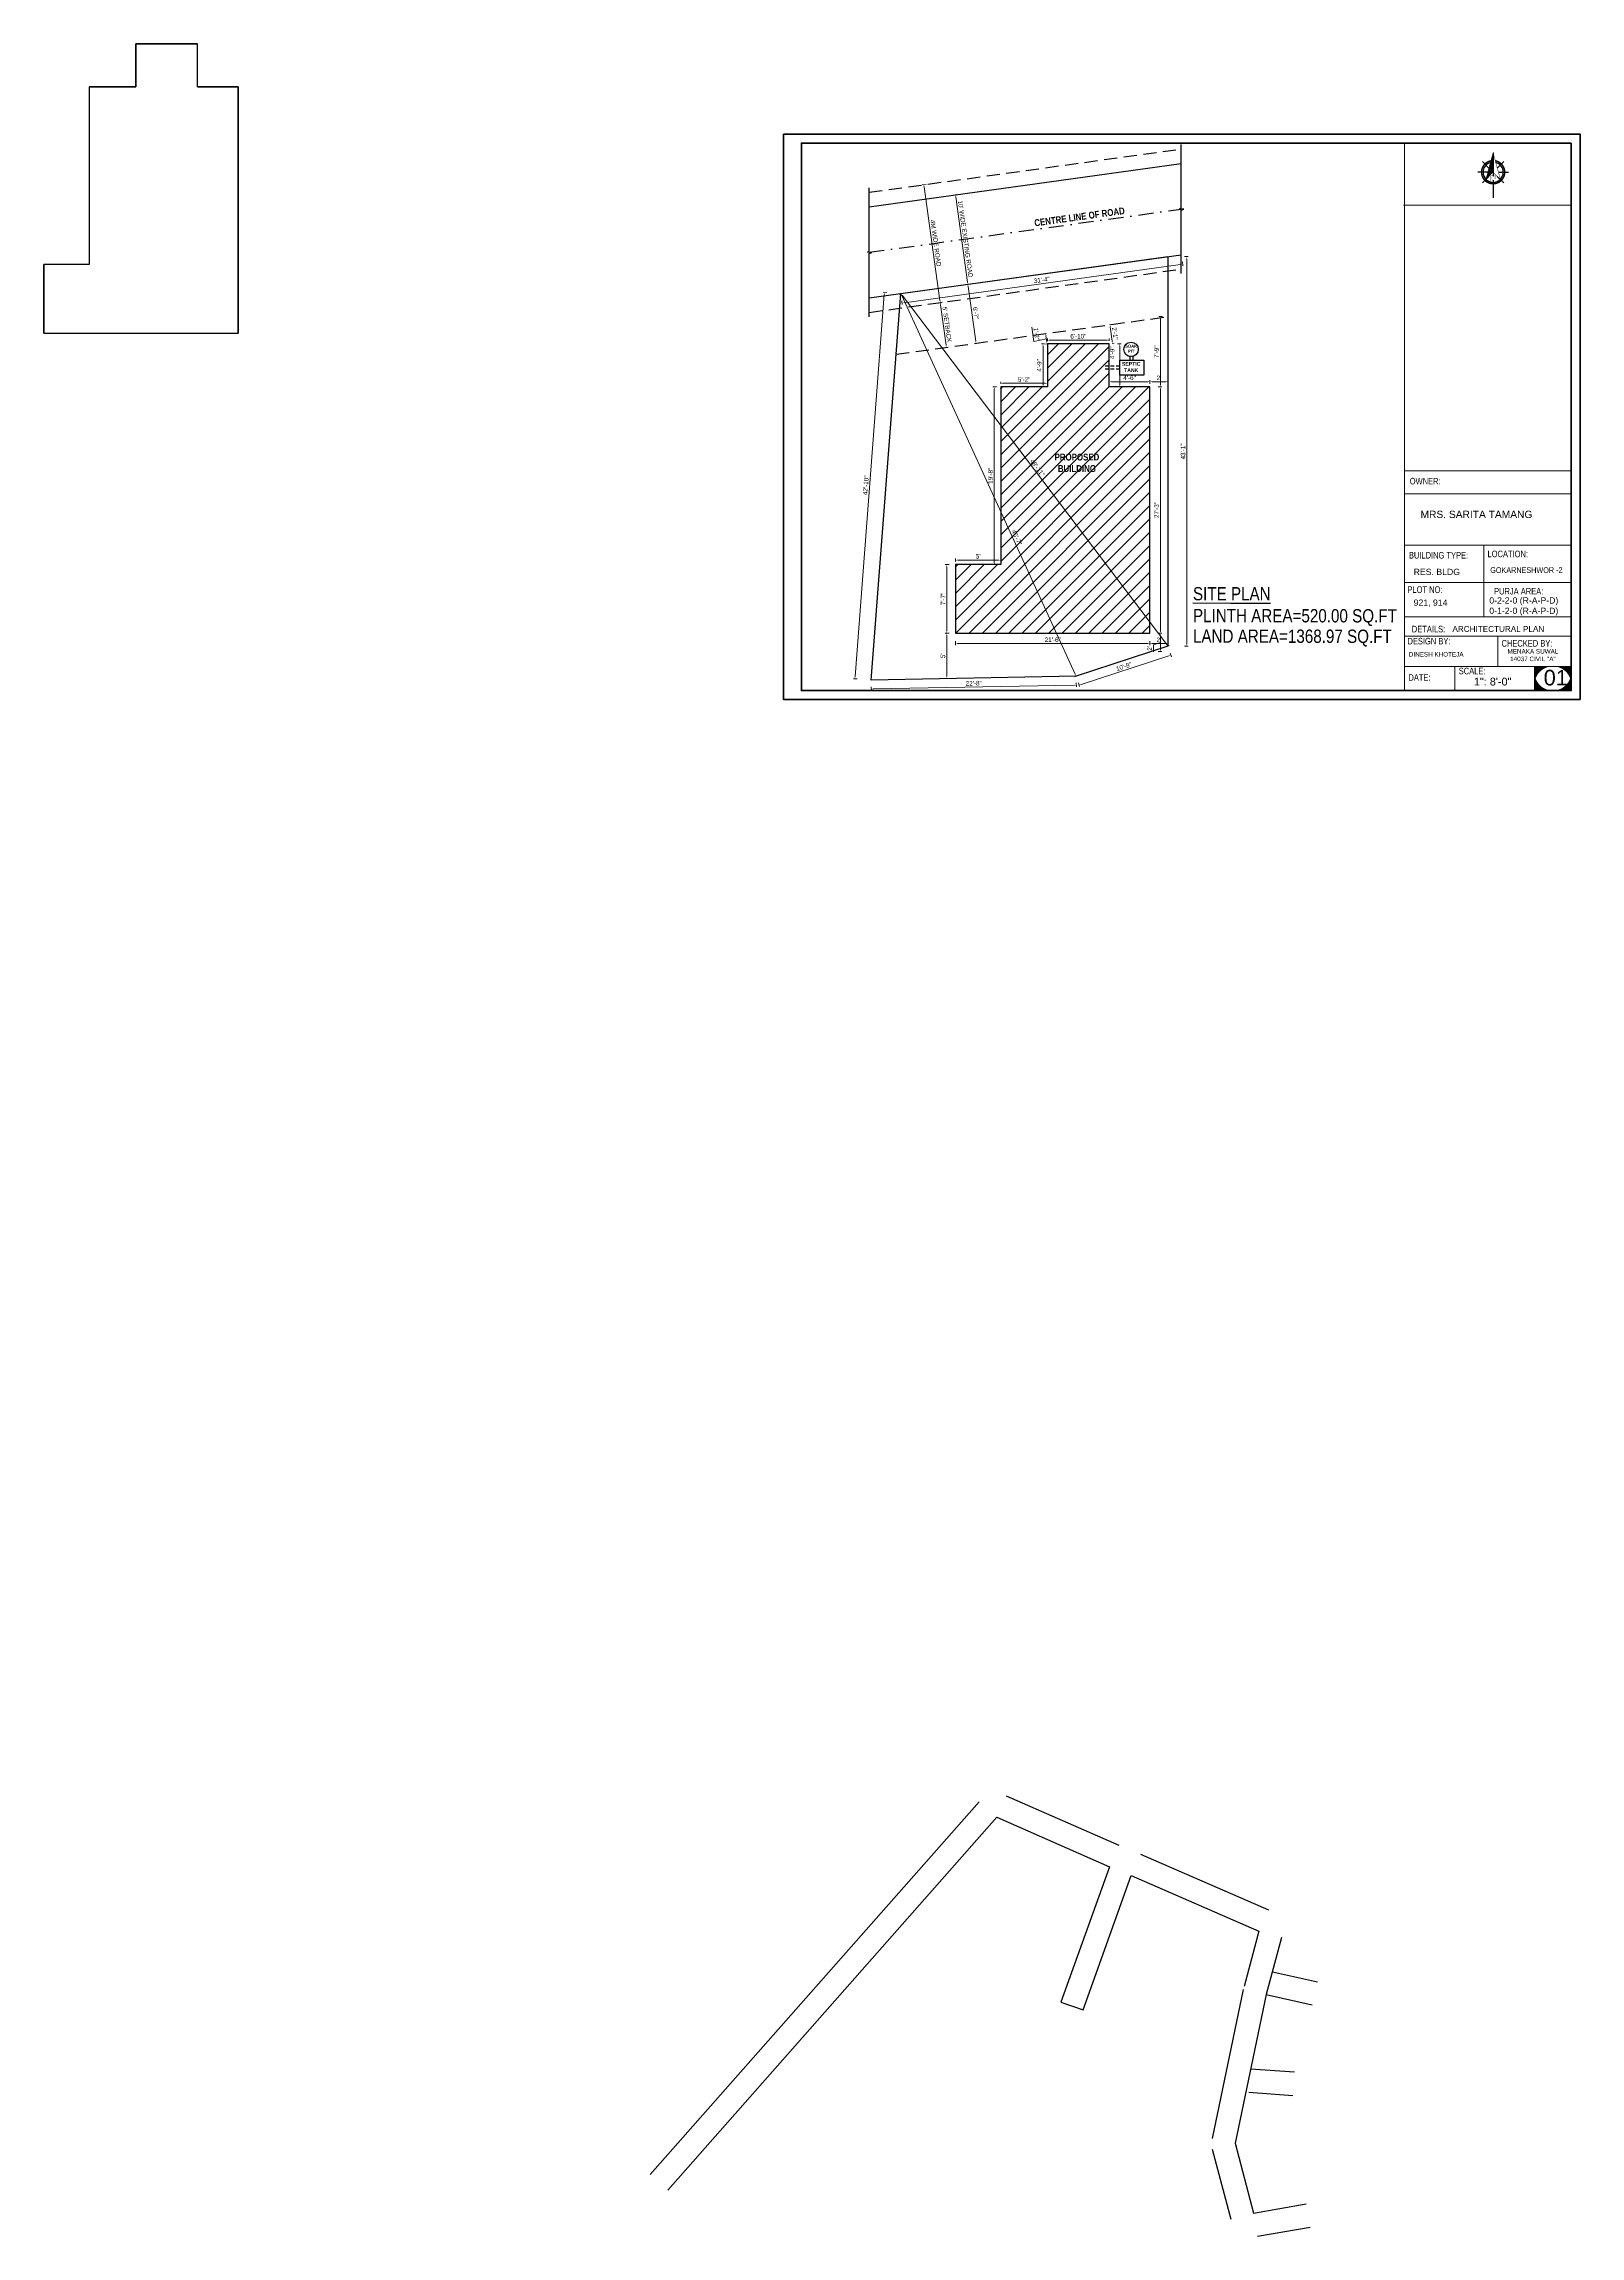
# Model space of a CAD drawing. Header units: inches. Extents: x 0 to 383786, y -45810 to 0.
# Drawn here: x 335916 to 337957, y -45810 to -42900 of the extents above; entities that cross this region are included whole.
import ezdxf

# ---------------------------------------------------------------- set-up
doc = ezdxf.new("R2010")
doc.units = ezdxf.units.IN
doc.header["$LTSCALE"] = 2
doc.header["$MEASUREMENT"] = 0
doc.header["$PDMODE"] = 34
doc.linetypes.add('DASHDOT', pattern=[1, 0.5, -0.25, 0, -0.25])
doc.linetypes.add('HIDDEN', pattern=[0.375, 0.25, -0.125])
doc.layers.get('0').update_dxf_attribs({"linetype": 'CONTINUOUS'})
doc.layers.get('DEFPOINTS').update_dxf_attribs({"color": 141, "linetype": 'CONTINUOUS'})
for name, color, linetype, lineweight in [('DIMENTION', 140, 'CONTINUOUS', 0), ('door', 20, 'CONTINUOUS', 35), ('Rebars', 1, 'CONTINUOUS', 13), ('Siteplan', 7, 'CONTINUOUS', 30), ('steps', 253, 'CONTINUOUS', 20), ('TEXT', 181, 'CONTINUOUS', 25), ('WALL - A', 1, 'CONTINUOUS', 40)]:
    doc.layers.add(name, color=color, linetype=linetype, lineweight=lineweight)
doc.layers.add('Normal Wall', color=7, linetype='CONTINUOUS', lineweight=35, true_color=0xffaf89)
doc.layers.add('Rear Wall', color=7, linetype='CONTINUOUS', lineweight=20, true_color=0xd4e480)
doc.layers.add('plan wall', color=7, linetype='CONTINUOUS')
doc.styles.add('Lettring Text', font='arial.ttf')
doc.styles.get("Standard").update_dxf_attribs({"font": 'ARIALN.TTF'})
doc.styles.add('SwissBT', font='swiss.ttf', dxfattribs={"height": 12})
doc.dimstyles.new('Copy of Standard', dxfattribs={"dimtxt": 6, "dimasz": 2.875, "dimexe": 2, "dimexo": 4, "dimgap": 2, "dimtad": 1, "dimdec": 0, "dimrnd": 1, "dimzin": 0, "dimdsep": 46, "dimlunit": 4, "dimtxsty": 'Lettring Text', "dimcen": 0.1, "dimclrd": 7, "dimclre": 7, "dimclrt": 7, "dimazin": 0, "dimtfac": 0.645, "dimtdec": 0, "dimtmove": 1, "dimatfit": 0, "dimfxl": 3, "dimfxlon": 1, "dimtfillclr": 256, "dimtolj": 1, "dimtzin": 0, "dimlwd": -1, "dimlwe": -1, "dimarcsym": 2})

# ---------------------------------------------------------------- blocks, each defined once
blk = doc.blocks.new('*X29')
at = {"color": 0}
for p, q in [((147.4, -409.5), (147.6, -409.2)), ((147.6, -408.8), (147.6, -408.7)), ((142.8, -426.3), (147.6, -421.4)), ((143, -425.6), (147.6, -420.9)), ((143.2, -424.8), (147.6, -420.4)), ((143.4, -424.1), (147.6, -419.8)), ((143.6, -423.4), (147.6, -419.3)), ((143.8, -422.6), (147.6, -418.8)), ((144, -421.9), (147.6, -418.2)), ((144.2, -421.2), (147.6, -417.7)), ((144.4, -420.4), (147.6, -417.2)), ((144.6, -419.7), (147.6, -416.7)), ((144.8, -419), (147.6, -416.1)), ((145, -418.3), (147.6, -415.6)), ((145.2, -417.5), (147.6, -415.1)), ((145.4, -416.8), (147.6, -414.5)), ((145.6, -416.1), (147.6, -414)), ((145.8, -415.3), (147.6, -413.5)), ((146, -414.6), (147.6, -412.9)), ((146.2, -413.9), (147.6, -412.4)), ((146.4, -413.1), (147.6, -411.9)), ((146.6, -412.4), (147.6, -411.3)), ((146.8, -411.7), (147.6, -410.8)), ((147, -411), (147.6, -410.3)), ((147.2, -410.2), (147.6, -409.8))]:
    blk.add_line(p, q, dxfattribs=at)
blk = doc.blocks.new('NORTH_15')
for p, q in [((-13.4, 0), (2.7, 0)), ((-2.9, 2.9), (-7.4, 7.4)), ((0, 3.7), (0, 10.6)), ((2.9, 2.9), (7.4, 7.4)), ((5.5, 0), (17.8, 0)), ((-2.9, -2.9), (-7.4, -7.4)), ((0, -3.7), (0, -10.6)), ((2.9, -2.9), (7.4, -7.4))]:
    blk.add_line(p, q)
for points, const_width in [([(5, -5), (-13.4, 0), (4.9, 5), (0, 0), (5, -5)], 0.3), ([(5.9, -1.5), (6, -1.5), (6.1, -1.5), (6.1, -1.5), (6.2, -1.5), (6.2, -1.5), (6.3, -1.5), (6.3, -1.5), (6.3, -1.4), (6.3, -1.4), (6.3, -1.4), (6.3, -1.3), (6.4, -1.3), (6.4, -1.2), (6.4, -1.2), (6.4, -1.1), (6.4, -1), (6.5, -1), (6.5, -2.3), (6.4, -2.3), (6.4, -2.3), (6.4, -2.2), (6.4, -2.2), (6.4, -2.1), (6.4, -2), (6.3, -2), (6.3, -1.9), (6.3, -1.9), (6.3, -1.9), (6.3, -1.9), (6.3, -1.8), (6.2, -1.8), (6.2, -1.8), (6.1, -1.8), (6.1, -1.8), (6, -1.8), (5.9, -1.8), (2.7, -1.8), (2.7, -2.3), (2.5, -2.3), (2.5, -0.2), (4.7, 1.4), (3.1, 1.4), (3.1, 1.4), (3, 1.4), (2.9, 1.4), (2.9, 1.4), (2.8, 1.4), (2.8, 1.4), (2.8, 1.4), (2.8, 1.3), (2.7, 1.3), (2.7, 1.3), (2.7, 1.2), (2.7, 1.2), (2.7, 1.1), (2.7, 1), (2.7, 1), (2.7, 0.9), (2.7, 0.9), (2.5, 0.9), (2.5, 2.2), (2.7, 2.2), (2.7, 2.2), (2.7, 2.1), (2.7, 2), (2.7, 2), (2.7, 1.9), (2.7, 1.9), (2.7, 1.8), (2.7, 1.8), (2.7, 1.8), (2.8, 1.7), (2.8, 1.7), (2.8, 1.7), (2.9, 1.7), (2.9, 1.7), (3, 1.7), (3.1, 1.7), (3.1, 1.7), (6.5, 1.7), (6.5, 0.8), (3.3, -1.5), (5.9, -1.5), (5.9, -1.5)], 0.1)]:
    blk.add_lwpolyline(points, dxfattribs=dict(const_width=const_width))
at = {"const_width": 1}
for points in [[(0, -8, 1), (0, 8, 0.359415), (-7.9, 1.5, 1)], [(-7.9, -1.5, 0.359415), (0, -8, 1)]]:
    blk.add_lwpolyline(points, format="xyb", dxfattribs=at)
for start, end in [(90, 164.973), (270, 90), (195.027, 270)]:
    blk.add_arc((0, 0), 7, start, end)
at = {"rotation": 90}
blk.add_blockref('*X29', (-421.9, -147.6), dxfattribs=at)
blk = doc.blocks.new('A$C0BDB7EE9')
at = {"layer": 'Siteplan', "xscale": 2.999999999999779, "yscale": 2.999999999999779, "zscale": 2.999999999999779, "rotation": 247.8612575918487}
blk.add_blockref('NORTH_15', (20.2, 49.5), dxfattribs=at)
blk = doc.blocks.new('A$C327B4BBD')
at = {"layer": 'DIMENTION', "ltscale": 0.3, "xscale": 1.171875000000082, "yscale": 1.171875000000082, "zscale": 1.171875000000082, "rotation": 112.1387424081494}
blk.add_blockref('A$C0BDB7EE9', (16.1, 0), dxfattribs=at)
blk = doc.blocks.new('*D903')
at = {"layer": 'DEFPOINTS', "color": 0, "ltscale": 0.5, "transparency": 16777216}
for p in [(337037.9, -43112.4), (337126.9, -43100), (337054.4, -43231.2)]:
    blk.add_point(p, dxfattribs=at)
at = {"layer": 'steps', "color": 7, "ltscale": 0.5, "transparency": 16777216}
for p, q in [((337124, -43100.4), (337128.9, -43099.7)), ((337143, -43216), (337127.3, -43102.9)), ((337140.4, -43219.3), (337145.4, -43218.6))]:
    blk.add_line(p, q, dxfattribs=at)
for points in [[(337127.8, -43102.8), (337126.8, -43102.9), (337126.9, -43100)], [(337143.5, -43216), (337142.5, -43216.1), (337143.4, -43218.9)]]:
    blk.add_solid(points, dxfattribs=at)
at = {"layer": 'steps', "color": 7, "ltscale": 0.5, "transparency": 16777216, "insert": (337140.2, -43158.7), "char_height": 6, "attachment_point": 5, "rotation": 277.8953, "style": 'Lettring Text'}
blk.add_mtext("\\A1;10' WIDE EXISTING ROAD", dxfattribs=at)
blk = doc.blocks.new('*D904')
at = {"layer": 'DEFPOINTS', "color": 0, "ltscale": 0.5, "transparency": 16777216}
for p in [(337085, -43086.6), (337124.3, -43081.2), (337146, -43237.7)]:
    blk.add_point(p, dxfattribs=at)
at = {"layer": 'steps', "color": 7, "ltscale": 0.5, "transparency": 16777216}
for p, q in [((337088, -43086.2), (337083, -43086.9)), ((337106.3, -43240.3), (337085.4, -43089.5)), ((337109.7, -43242.7), (337104.7, -43243.4))]:
    blk.add_line(p, q, dxfattribs=at)
for points in [[(337085.9, -43089.4), (337084.9, -43089.6), (337085, -43086.6)], [(337106.8, -43240.2), (337105.9, -43240.4), (337106.7, -43243.1)]]:
    blk.add_solid(points, dxfattribs=at)
at = {"layer": 'steps', "color": 7, "ltscale": 0.5, "transparency": 16777216, "insert": (337100.9, -43164.2), "char_height": 6, "attachment_point": 5, "rotation": 277.8953, "style": 'Lettring Text'}
blk.add_mtext('\\A1;4M WIDE ROAD', dxfattribs=at)
blk = doc.blocks.new('*D905')
at = {"layer": 'DEFPOINTS', "color": 0, "ltscale": 0.5, "transparency": 16777216}
for p in [(337146, -43237.7), (337113.9, -43302.7), (337115, -43302.6)]:
    blk.add_point(p, dxfattribs=at)
at = {"layer": 'steps', "color": 7, "ltscale": 0.5, "transparency": 16777216}
for p, q in [((337109.7, -43242.7), (337104.7, -43243.4)), ((337107.1, -43246), (337114.6, -43299.7)), ((337115, -43302.6), (337116.9, -43302.3))]:
    blk.add_line(p, q, dxfattribs=at)
for points in [[(337107.6, -43245.9), (337106.6, -43246.1), (337106.7, -43243.1)], [(337115, -43299.7), (337114.1, -43299.8), (337115, -43302.6)]]:
    blk.add_solid(points, dxfattribs=at)
at = {"layer": 'steps', "color": 7, "ltscale": 0.5, "transparency": 16777216, "insert": (337115.9, -43272.2), "char_height": 6, "attachment_point": 5, "rotation": 277.8953, "style": 'Lettring Text'}
blk.add_mtext("\\A1;5' SETBACK", dxfattribs=at)
blk = doc.blocks.new('*D906')
at = {"layer": 'DEFPOINTS', "color": 0, "ltscale": 0.5, "transparency": 16777216}
for p in [(337054.4, -43231.2), (337154.3, -43297.1), (337154.5, -43297.1)]:
    blk.add_point(p, dxfattribs=at)
at = {"layer": 'steps', "color": 7, "ltscale": 0.5, "transparency": 16777216}
for p, q in [((337140.4, -43219.3), (337145.4, -43218.6)), ((337143.8, -43221.7), (337153.9, -43294.3)), ((337154.3, -43297.1), (337152.3, -43297.4))]:
    blk.add_line(p, q, dxfattribs=at)
for points in [[(337144.3, -43221.7), (337143.3, -43221.8), (337143.4, -43218.9)], [(337154.3, -43294.2), (337153.4, -43294.3), (337154.3, -43297.1)]]:
    blk.add_solid(points, dxfattribs=at)
at = {"layer": 'steps', "color": 7, "ltscale": 0.5, "transparency": 16777216, "insert": (337153.9, -43257.3), "char_height": 6, "attachment_point": 5, "rotation": 277.8953, "style": 'Lettring Text'}
blk.add_mtext('\\A1;6\'-7"', dxfattribs=at)
blk = doc.blocks.new('*D894')
at = {"layer": 'DEFPOINTS', "color": 0, "ltscale": 0.5, "transparency": 16777216}
for p in [(337249.2, -43292.9), (337249.2, -43298), (337331.2, -43298)]:
    blk.add_point(p, dxfattribs=at)
at = {"layer": 'steps', "color": 7, "ltscale": 0.5, "transparency": 16777216}
for p, q in [((337249.2, -43294), (337249.2, -43290.9)), ((337328.3, -43292.9), (337252.1, -43292.9)), ((337331.2, -43294), (337331.2, -43290.9))]:
    blk.add_line(p, q, dxfattribs=at)
for points in [[(337252.1, -43292.4), (337252.1, -43293.4), (337249.2, -43292.9)], [(337328.3, -43292.4), (337328.3, -43293.4), (337331.2, -43292.9)]]:
    blk.add_solid(points, dxfattribs=at)
at = {"layer": 'steps', "color": 7, "ltscale": 0.5, "transparency": 16777216, "insert": (337290.2, -43287.9), "char_height": 6, "attachment_point": 5, "style": 'Lettring Text'}
blk.add_mtext('\\A1;6\'-10"', dxfattribs=at)
blk = doc.blocks.new('*D895')
at = {"layer": 'DEFPOINTS', "color": 0, "ltscale": 0.5, "transparency": 16777216}
for p in [(337249.2, -43298), (337243.3, -43355), (337249.2, -43355)]:
    blk.add_point(p, dxfattribs=at)
at = {"layer": 'steps', "color": 7, "ltscale": 0.5, "transparency": 16777216}
for p, q in [((337245.2, -43298), (337241.3, -43298)), ((337243.3, -43300.9), (337243.3, -43352.1)), ((337245.2, -43355), (337241.3, -43355))]:
    blk.add_line(p, q, dxfattribs=at)
for points in [[(337242.8, -43300.9), (337243.7, -43300.9), (337243.3, -43298)], [(337242.8, -43352.1), (337243.7, -43352.1), (337243.3, -43355)]]:
    blk.add_solid(points, dxfattribs=at)
at = {"layer": 'steps', "color": 7, "ltscale": 0.5, "transparency": 16777216, "insert": (337238.2, -43326.5), "char_height": 6, "attachment_point": 5, "rotation": 90, "style": 'Lettring Text'}
blk.add_mtext('\\A1;4\'-9"', dxfattribs=at)
blk = doc.blocks.new('*D896')
at = {"layer": 'DEFPOINTS', "color": 0, "ltscale": 0.5, "transparency": 16777216}
for p in [(337187.2, -43350.3), (337187.2, -43355), (337249.2, -43355)]:
    blk.add_point(p, dxfattribs=at)
at = {"layer": 'steps', "color": 7, "ltscale": 0.5, "transparency": 16777216}
for p, q in [((337187.2, -43351), (337187.2, -43348.3)), ((337246.3, -43350.3), (337190.1, -43350.3)), ((337249.2, -43351), (337249.2, -43348.3))]:
    blk.add_line(p, q, dxfattribs=at)
for points in [[(337190.1, -43349.8), (337190.1, -43350.8), (337187.2, -43350.3)], [(337246.3, -43349.8), (337246.3, -43350.8), (337249.2, -43350.3)]]:
    blk.add_solid(points, dxfattribs=at)
at = {"layer": 'steps', "color": 7, "ltscale": 0.5, "transparency": 16777216, "insert": (337218.2, -43345.3), "char_height": 6, "attachment_point": 5, "style": 'Lettring Text'}
blk.add_mtext('\\A1;5\'-2"', dxfattribs=at)
blk = doc.blocks.new('*D897')
at = {"layer": 'DEFPOINTS', "color": 0, "ltscale": 0.5, "transparency": 16777216}
for p in [(337187.2, -43355), (337178.6, -43591), (337187.2, -43591)]:
    blk.add_point(p, dxfattribs=at)
at = {"layer": 'steps', "color": 7, "ltscale": 0.5, "transparency": 16777216}
for p, q in [((337181.6, -43355), (337176.6, -43355)), ((337178.6, -43357.9), (337178.6, -43588.1)), ((337181.6, -43591), (337176.6, -43591))]:
    blk.add_line(p, q, dxfattribs=at)
for points in [[(337178.2, -43357.9), (337179.1, -43357.9), (337178.6, -43355)], [(337178.2, -43588.1), (337179.1, -43588.1), (337178.6, -43591)]]:
    blk.add_solid(points, dxfattribs=at)
at = {"layer": 'steps', "color": 7, "ltscale": 0.5, "transparency": 16777216, "insert": (337173.6, -43473), "char_height": 6, "attachment_point": 5, "rotation": 90, "style": 'Lettring Text'}
blk.add_mtext('\\A1;19\'-8"', dxfattribs=at)
blk = doc.blocks.new('*D898')
at = {"layer": 'DEFPOINTS', "color": 0, "ltscale": 0.5, "transparency": 16777216}
for p in [(337127.2, -43585), (337127.2, -43591), (337187.2, -43591)]:
    blk.add_point(p, dxfattribs=at)
at = {"layer": 'steps', "color": 7, "ltscale": 0.5, "transparency": 16777216}
for p, q in [((337127.2, -43587), (337127.2, -43583)), ((337184.3, -43585), (337130.1, -43585)), ((337187.2, -43587), (337187.2, -43583))]:
    blk.add_line(p, q, dxfattribs=at)
for points in [[(337130.1, -43584.5), (337130.1, -43585.5), (337127.2, -43585)], [(337184.3, -43584.5), (337184.3, -43585.5), (337187.2, -43585)]]:
    blk.add_solid(points, dxfattribs=at)
at = {"layer": 'steps', "color": 7, "ltscale": 0.5, "transparency": 16777216, "insert": (337157.2, -43580), "char_height": 6, "attachment_point": 5, "style": 'Lettring Text'}
blk.add_mtext("\\A1;5'", dxfattribs=at)
blk = doc.blocks.new('*D899')
at = {"layer": 'DEFPOINTS', "color": 0, "ltscale": 0.5, "transparency": 16777216}
for p in [(337127.2, -43591), (337115.5, -43682), (337127.2, -43682)]:
    blk.add_point(p, dxfattribs=at)
at = {"layer": 'steps', "color": 7, "ltscale": 0.5, "transparency": 16777216}
for p, q in [((337118.5, -43591), (337113.5, -43591)), ((337115.5, -43593.9), (337115.5, -43679.1)), ((337118.5, -43682), (337113.5, -43682))]:
    blk.add_line(p, q, dxfattribs=at)
for points in [[(337115, -43593.9), (337116, -43593.9), (337115.5, -43591)], [(337115, -43679.1), (337116, -43679.1), (337115.5, -43682)]]:
    blk.add_solid(points, dxfattribs=at)
at = {"layer": 'steps', "color": 7, "ltscale": 0.5, "transparency": 16777216, "insert": (337110.5, -43636.5), "char_height": 6, "attachment_point": 5, "rotation": 90, "style": 'Lettring Text'}
blk.add_mtext('\\A1;7\'-7"', dxfattribs=at)
blk = doc.blocks.new('*D900')
at = {"layer": 'DEFPOINTS', "color": 0, "ltscale": 0.5, "transparency": 16777216}
for p in [(337127.2, -43682), (337385.2, -43682), (337385.2, -43695.8)]:
    blk.add_point(p, dxfattribs=at)
at = {"layer": 'steps', "color": 7, "ltscale": 0.5, "transparency": 16777216}
for p, q in [((337127.2, -43692.8), (337127.2, -43697.8)), ((337130.1, -43695.8), (337382.3, -43695.8)), ((337385.2, -43692.8), (337385.2, -43697.8))]:
    blk.add_line(p, q, dxfattribs=at)
for points in [[(337130.1, -43695.3), (337130.1, -43696.3), (337127.2, -43695.8)], [(337382.3, -43695.3), (337382.3, -43696.3), (337385.2, -43695.8)]]:
    blk.add_solid(points, dxfattribs=at)
at = {"layer": 'steps', "color": 7, "ltscale": 0.5, "transparency": 16777216, "insert": (337256.2, -43690.7), "char_height": 6, "attachment_point": 5, "style": 'Lettring Text'}
blk.add_mtext('\\A1;21\'-6"', dxfattribs=at)
blk = doc.blocks.new('*D901')
at = {"layer": 'DEFPOINTS', "color": 0, "ltscale": 0.5, "transparency": 16777216}
for p in [(337385.2, -43355), (337399.1, -43355), (337385.2, -43682)]:
    blk.add_point(p, dxfattribs=at)
at = {"layer": 'steps', "color": 7, "ltscale": 0.5, "transparency": 16777216}
for p, q in [((337396.1, -43355), (337401.1, -43355)), ((337399.1, -43679.1), (337399.1, -43357.9)), ((337396.1, -43682), (337401.1, -43682))]:
    blk.add_line(p, q, dxfattribs=at)
for points in [[(337398.6, -43357.9), (337399.6, -43357.9), (337399.1, -43355)], [(337398.6, -43679.1), (337399.6, -43679.1), (337399.1, -43682)]]:
    blk.add_solid(points, dxfattribs=at)
at = {"layer": 'steps', "color": 7, "ltscale": 0.5, "transparency": 16777216, "insert": (337394.1, -43518.5), "char_height": 6, "attachment_point": 5, "rotation": 90, "style": 'Lettring Text'}
blk.add_mtext('\\A1;27\'-3"', dxfattribs=at)
blk = doc.blocks.new('*D902')
at = {"layer": 'DEFPOINTS', "color": 0, "ltscale": 0.5, "transparency": 16777216}
for p in [(337331.2, -43298), (337345.2, -43298), (337331.2, -43355)]:
    blk.add_point(p, dxfattribs=at)
at = {"layer": 'steps', "color": 7, "ltscale": 0.5, "transparency": 16777216}
for p, q in [((337342.2, -43298), (337347.2, -43298)), ((337345.2, -43352.1), (337345.2, -43300.9)), ((337342.2, -43355), (337347.2, -43355))]:
    blk.add_line(p, q, dxfattribs=at)
for points in [[(337344.7, -43300.9), (337345.7, -43300.9), (337345.2, -43298)], [(337344.7, -43352.1), (337345.7, -43352.1), (337345.2, -43355)]]:
    blk.add_solid(points, dxfattribs=at)
at = {"layer": 'steps', "color": 7, "ltscale": 0.5, "transparency": 16777216, "insert": (337335.1, -43309.7), "char_height": 6, "attachment_point": 5, "rotation": 90, "style": 'Lettring Text'}
blk.add_mtext('\\A1;4\'-9"', dxfattribs=at)
blk = doc.blocks.new('*D907')
at = {"layer": 'DEFPOINTS', "color": 0, "ltscale": 0.5, "transparency": 16777216}
for p in [(337331.2, -43348.2), (337331.2, -43355), (337385.2, -43355)]:
    blk.add_point(p, dxfattribs=at)
at = {"layer": 'steps', "color": 7, "ltscale": 0.5, "transparency": 16777216}
for p, q in [((337331.2, -43351), (337331.2, -43346.2)), ((337382.3, -43348.2), (337334.1, -43348.2)), ((337385.2, -43351), (337385.2, -43346.2))]:
    blk.add_line(p, q, dxfattribs=at)
for points in [[(337334.1, -43347.7), (337334.1, -43348.6), (337331.2, -43348.2)], [(337382.3, -43347.7), (337382.3, -43348.6), (337385.2, -43348.2)]]:
    blk.add_solid(points, dxfattribs=at)
at = {"layer": 'steps', "color": 7, "ltscale": 0.5, "transparency": 16777216, "insert": (337358.2, -43343.1), "char_height": 6, "attachment_point": 5, "style": 'Lettring Text'}
blk.add_mtext('\\A1;4\'-6"', dxfattribs=at)
blk = doc.blocks.new('*D908')
at = {"layer": 'DEFPOINTS', "color": 0, "ltscale": 0.5, "transparency": 16777216}
for p in [(337246.8, -43284.3), (337247.3, -43284.2), (337249.2, -43298)]:
    blk.add_point(p, dxfattribs=at)
at = {"layer": 'steps', "color": 7, "ltscale": 0.5, "transparency": 16777216}
for p, q in [((337231.1, -43295), (337228.5, -43275.8)), ((337247.8, -43291.2), (337231.1, -43295)), ((337246.8, -43284.3), (337244.8, -43284.6)), ((337248.7, -43298.1), (337246.7, -43298.3)), ((337248.3, -43295.2), (337247.2, -43287.1))]:
    blk.add_line(p, q, dxfattribs=at)
for points in [[(337247.7, -43287.1), (337246.7, -43287.2), (337246.8, -43284.3)], [(337248.8, -43295.1), (337247.8, -43295.3), (337248.7, -43298.1)]]:
    blk.add_solid(points, dxfattribs=at)
at = {"layer": 'steps', "color": 7, "ltscale": 0.5, "transparency": 16777216, "insert": (337234.8, -43284.7), "char_height": 6, "attachment_point": 5, "rotation": 277.8953, "style": 'Lettring Text'}
blk.add_mtext('\\A1;1\'-2"', dxfattribs=at)
blk = doc.blocks.new('*D909')
at = {"layer": 'DEFPOINTS', "color": 0, "ltscale": 0.5, "transparency": 16777216}
for p in [(337327.8, -43273.1), (337332.2, -43272.4), (337331.2, -43298)]:
    blk.add_point(p, dxfattribs=at)
at = {"layer": 'steps', "color": 7, "ltscale": 0.5, "transparency": 16777216}
for p, q in [((337331.7, -43272.5), (337334.2, -43272.2)), ((337335.3, -43294.5), (337332.6, -43275.3)), ((337335.2, -43297.4), (337337.7, -43297.1))]:
    blk.add_line(p, q, dxfattribs=at)
for points in [[(337333.1, -43275.2), (337332.1, -43275.4), (337332.2, -43272.4)], [(337335.8, -43294.4), (337334.8, -43294.6), (337335.7, -43297.4)]]:
    blk.add_solid(points, dxfattribs=at)
at = {"layer": 'steps', "color": 7, "ltscale": 0.5, "transparency": 16777216, "insert": (337338.9, -43284.2), "char_height": 6, "attachment_point": 5, "rotation": 277.8953, "style": 'Lettring Text'}
blk.add_mtext('\\A1;2\'-1"', dxfattribs=at)
blk = doc.blocks.new('*D910')
at = {"layer": 'DEFPOINTS', "color": 0, "ltscale": 0.5, "transparency": 16777216}
for p in [(337385.2, -43355), (337409.2, -43347.8), (337409.2, -43348.2)]:
    blk.add_point(p, dxfattribs=at)
at = {"layer": 'steps', "color": 7, "ltscale": 0.5, "transparency": 16777216}
for p, q in [((337385.2, -43351), (337385.2, -43346.2)), ((337388.1, -43348.2), (337406.3, -43348.2)), ((337409.2, -43348.2), (337409.2, -43350.2))]:
    blk.add_line(p, q, dxfattribs=at)
for points in [[(337388.1, -43347.7), (337388.1, -43348.6), (337385.2, -43348.2)], [(337406.3, -43347.7), (337406.3, -43348.6), (337409.2, -43348.2)]]:
    blk.add_solid(points, dxfattribs=at)
at = {"layer": 'steps', "color": 7, "ltscale": 0.5, "transparency": 16777216, "insert": (337397.2, -43343.1), "char_height": 6, "attachment_point": 5, "style": 'Lettring Text'}
blk.add_mtext("\\A1;2'", dxfattribs=at)
blk = doc.blocks.new('*D911')
at = {"layer": 'DEFPOINTS', "color": 0, "ltscale": 0.5, "transparency": 16777216}
for p in [(337127.2, -43682), (337115.5, -43742.1), (337127, -43742.1)]:
    blk.add_point(p, dxfattribs=at)
at = {"layer": 'steps', "color": 7, "ltscale": 0.5, "transparency": 16777216}
for p, q in [((337118.5, -43682), (337113.5, -43682)), ((337115.5, -43684.9), (337115.5, -43739.2)), ((337118.5, -43742.1), (337113.5, -43742.1))]:
    blk.add_line(p, q, dxfattribs=at)
for points in [[(337115, -43684.9), (337116, -43684.9), (337115.5, -43682)], [(337115, -43739.2), (337116, -43739.2), (337115.5, -43742.1)]]:
    blk.add_solid(points, dxfattribs=at)
at = {"layer": 'steps', "color": 7, "ltscale": 0.5, "transparency": 16777216, "insert": (337110.4, -43712), "char_height": 6, "attachment_point": 5, "rotation": 90, "style": 'Lettring Text'}
blk.add_mtext("\\A1;5'", dxfattribs=at)
blk = doc.blocks.new('*D912')
at = {"layer": 'DEFPOINTS', "color": 0, "ltscale": 0.5, "transparency": 16777216}
for p in [(337385.2, -43682), (337409.2, -43695.8), (337409.2, -43695.9)]:
    blk.add_point(p, dxfattribs=at)
at = {"layer": 'steps', "color": 7, "ltscale": 0.5, "transparency": 16777216}
for p, q in [((337385.2, -43692.8), (337385.2, -43697.8)), ((337388.1, -43695.8), (337406.3, -43695.8)), ((337409.2, -43695.8), (337409.2, -43693.8))]:
    blk.add_line(p, q, dxfattribs=at)
for points in [[(337388.1, -43695.3), (337388.1, -43696.3), (337385.2, -43695.8)], [(337406.3, -43695.3), (337406.3, -43696.3), (337409.2, -43695.8)]]:
    blk.add_solid(points, dxfattribs=at)
at = {"layer": 'steps', "color": 7, "ltscale": 0.5, "transparency": 16777216, "insert": (337397.2, -43690.8), "char_height": 6, "attachment_point": 5, "style": 'Lettring Text'}
blk.add_mtext("\\A1;2'", dxfattribs=at)
blk = doc.blocks.new('*D913')
at = {"layer": 'DEFPOINTS', "color": 0, "ltscale": 0.5, "transparency": 16777216}
for p in [(337385.2, -43682), (337387.7, -43706.4), (337399.1, -43706.4)]:
    blk.add_point(p, dxfattribs=at)
at = {"layer": 'steps', "color": 7, "ltscale": 0.5, "transparency": 16777216}
for p, q in [((337399.1, -43694.2), (337390.1, -43697.3)), ((337390.1, -43697.3), (337390.1, -43706.9)), ((337396.1, -43682), (337401.1, -43682)), ((337396.1, -43706.4), (337401.1, -43706.4)), ((337399.1, -43684.9), (337399.1, -43703.5))]:
    blk.add_line(p, q, dxfattribs=at)
for points in [[(337398.6, -43684.9), (337399.6, -43684.9), (337399.1, -43682)], [(337398.6, -43703.5), (337399.6, -43703.5), (337399.1, -43706.4)]]:
    blk.add_solid(points, dxfattribs=at)
at = {"layer": 'steps', "color": 7, "ltscale": 0.5, "transparency": 16777216, "insert": (337385, -43702.1), "char_height": 6, "attachment_point": 5, "rotation": 90, "style": 'Lettring Text'}
blk.add_mtext("\\A1;2'", dxfattribs=at)
blk = doc.blocks.new('*D914')
at = {"layer": 'DEFPOINTS', "color": 0, "ltscale": 0.5, "transparency": 16777216}
for p in [(337287.3, -43739.1), (337015.1, -43744.2), (337015.3, -43756.1)]:
    blk.add_point(p, dxfattribs=at)
at = {"layer": 'steps', "color": 7, "ltscale": 0.5, "transparency": 16777216}
for p, q in [((337015.2, -43753.1), (337015.3, -43758.1)), ((337284.7, -43751), (337018.2, -43756)), ((337287.5, -43748), (337287.6, -43753))]:
    blk.add_line(p, q, dxfattribs=at)
for points in [[(337018.2, -43755.6), (337018.2, -43756.5), (337015.3, -43756.1)], [(337284.7, -43750.5), (337284.7, -43751.5), (337287.6, -43751)]]:
    blk.add_solid(points, dxfattribs=at)
at = {"layer": 'steps', "color": 7, "ltscale": 0.5, "transparency": 16777216, "insert": (337151.3, -43748.5), "char_height": 6, "attachment_point": 5, "rotation": 1.077, "style": 'Lettring Text'}
blk.add_mtext('\\A1;22\'-8"', dxfattribs=at)
blk = doc.blocks.new('*D915')
at = {"layer": 'DEFPOINTS', "color": 0, "ltscale": 0.5, "transparency": 16777216}
for p in [(337409.2, -43699.4), (337287.3, -43739.1), (337291.2, -43751)]:
    blk.add_point(p, dxfattribs=at)
at = {"layer": 'steps', "color": 7, "ltscale": 0.5, "transparency": 16777216}
for p, q in [((337412.2, -43708.4), (337413.7, -43713.2)), ((337410.4, -43712.2), (337293.9, -43750.1)), ((337290.3, -43748.1), (337291.8, -43752.9))]:
    blk.add_line(p, q, dxfattribs=at)
for points in [[(337410.2, -43711.7), (337410.5, -43712.6), (337413.1, -43711.3)], [(337293.8, -43749.6), (337294.1, -43750.5), (337291.2, -43751)]]:
    blk.add_solid(points, dxfattribs=at)
at = {"layer": 'steps', "color": 7, "ltscale": 0.5, "transparency": 16777216, "insert": (337350.6, -43726.3), "char_height": 6, "attachment_point": 5, "rotation": 18.0285, "style": 'Lettring Text'}
blk.add_mtext('\\A1;10\'-8"', dxfattribs=at)
blk = doc.blocks.new('*D916')
at = {"layer": 'DEFPOINTS', "color": 0, "ltscale": 0.5, "transparency": 16777216}
for p in [(337409.2, -43182), (337409.2, -43699.4), (337434.2, -43699.4)]:
    blk.add_point(p, dxfattribs=at)
at = {"layer": 'steps', "color": 7, "ltscale": 0.5, "transparency": 16777216}
for p, q in [((337431.2, -43182), (337436.2, -43182)), ((337434.2, -43184.9), (337434.2, -43696.5)), ((337431.2, -43699.4), (337436.2, -43699.4))]:
    blk.add_line(p, q, dxfattribs=at)
for points in [[(337433.8, -43184.9), (337434.7, -43184.9), (337434.2, -43182)], [(337433.8, -43696.5), (337434.7, -43696.5), (337434.2, -43699.4)]]:
    blk.add_solid(points, dxfattribs=at)
at = {"layer": 'steps', "color": 7, "ltscale": 0.5, "transparency": 16777216, "insert": (337429.2, -43440.7), "char_height": 6, "attachment_point": 5, "rotation": 90, "style": 'Lettring Text'}
blk.add_mtext('\\A1;43\'-1"', dxfattribs=at)
blk = doc.blocks.new('*D917')
at = {"layer": 'DEFPOINTS', "color": 0, "ltscale": 0.5, "transparency": 16777216}
for p in [(337032.7, -43229.6), (337054.4, -43231.2), (337015.1, -43744.2)]:
    blk.add_point(p, dxfattribs=at)
at = {"layer": 'steps', "color": 7, "ltscale": 0.5, "transparency": 16777216}
for p, q in [((336993.7, -43739.7), (337032.5, -43232.4)), ((337035.7, -43229.8), (337030.8, -43229.4)), ((336996.4, -43742.8), (336991.4, -43742.4))]:
    blk.add_line(p, q, dxfattribs=at)
for points in [[(337032.1, -43232.4), (337033, -43232.5), (337032.7, -43229.6)], [(336993.2, -43739.6), (336994.1, -43739.7), (336993.4, -43742.5)]]:
    blk.add_solid(points, dxfattribs=at)
at = {"layer": 'steps', "color": 7, "ltscale": 0.5, "transparency": 16777216, "insert": (337008, -43485.7), "char_height": 6, "attachment_point": 5, "rotation": 85.6173, "style": 'Lettring Text'}
blk.add_mtext('\\A1;42\'-10"', dxfattribs=at)
blk = doc.blocks.new('*D918')
at = {"layer": 'DEFPOINTS', "color": 0, "ltscale": 0.5, "transparency": 16777216}
for p in [(337426.9, -43179.6), (337428.7, -43192.2), (337054.4, -43231.2)]:
    blk.add_point(p, dxfattribs=at)
at = {"layer": 'steps', "color": 7, "ltscale": 0.5, "transparency": 16777216}
for p, q in [((337059, -43243.4), (337425.8, -43192.6)), ((337428.3, -43189.2), (337429, -43194.2)), ((337055.7, -43240.9), (337056.4, -43245.8))]:
    blk.add_line(p, q, dxfattribs=at)
for points in [[(337425.8, -43192.1), (337425.9, -43193), (337428.7, -43192.2)], [(337058.9, -43243), (337059.1, -43243.9), (337056.1, -43243.8)]]:
    blk.add_solid(points, dxfattribs=at)
at = {"layer": 'steps', "color": 7, "ltscale": 0.5, "transparency": 16777216, "insert": (337241.7, -43213), "char_height": 6, "attachment_point": 5, "rotation": 7.8953, "style": 'Lettring Text'}
blk.add_mtext('\\A1;31\'-4"', dxfattribs=at)
blk = doc.blocks.new('*D919')
at = {"layer": 'DEFPOINTS', "color": 0, "ltscale": 0.5, "transparency": 16777216}
for p in [(337054.4, -43231.2), (337409.2, -43699.4), (337409.2, -43699.4)]:
    blk.add_point(p, dxfattribs=at)
at = {"layer": 'steps', "color": 7, "ltscale": 0.5, "transparency": 16777216}
for p, q in [((337054.4, -43231.2), (337052.8, -43232.4)), ((337056.1, -43233.5), (337407.5, -43697.1)), ((337409.2, -43699.4), (337410.8, -43698.2))]:
    blk.add_line(p, q, dxfattribs=at)
for points in [[(337056.5, -43233.2), (337055.8, -43233.8), (337054.4, -43231.2)], [(337407.9, -43696.8), (337407.1, -43697.4), (337409.2, -43699.4)]]:
    blk.add_solid(points, dxfattribs=at)
at = {"layer": 'steps', "color": 7, "ltscale": 0.5, "transparency": 16777216, "insert": (337235.8, -43462.3), "char_height": 6, "attachment_point": 5, "rotation": 307.1565, "style": 'Lettring Text'}
blk.add_mtext('\\A1;48\'-11"', dxfattribs=at)
blk = doc.blocks.new('*D920')
at = {"layer": 'DEFPOINTS', "color": 0, "ltscale": 0.5, "transparency": 16777216}
for p in [(337054.4, -43231.2), (337054.4, -43231.2), (337287.3, -43739.1)]:
    blk.add_point(p, dxfattribs=at)
at = {"layer": 'steps', "color": 7, "ltscale": 0.5, "transparency": 16777216}
for p, q in [((337054.4, -43231.2), (337052.6, -43232.1)), ((337286.1, -43736.5), (337055.6, -43233.8)), ((337287.3, -43739.1), (337285.5, -43739.9))]:
    blk.add_line(p, q, dxfattribs=at)
for points in [[(337056, -43233.6), (337055.2, -43234), (337054.4, -43231.2)], [(337286.6, -43736.3), (337285.7, -43736.7), (337287.3, -43739.1)]]:
    blk.add_solid(points, dxfattribs=at)
at = {"layer": 'steps', "color": 7, "ltscale": 0.5, "transparency": 16777216, "insert": (337208.4, -43554.8), "char_height": 6, "attachment_point": 5, "rotation": 294.6385, "style": 'Lettring Text'}
blk.add_mtext('\\A1;46\'-7"', dxfattribs=at)
blk = doc.blocks.new('*D922')
at = {"layer": 'DEFPOINTS', "color": 0, "ltscale": 0.5, "transparency": 16777216}
for p in [(337399.1, -43261.8), (337409.2, -43261.8), (337385.2, -43355)]:
    blk.add_point(p, dxfattribs=at)
at = {"layer": 'steps', "color": 7, "ltscale": 0.5, "transparency": 16777216}
for p, q in [((337402.1, -43261.8), (337397.1, -43261.8)), ((337399.1, -43352.1), (337399.1, -43264.6)), ((337396.1, -43355), (337401.1, -43355))]:
    blk.add_line(p, q, dxfattribs=at)
for points in [[(337398.6, -43264.6), (337399.6, -43264.6), (337399.1, -43261.8)], [(337398.6, -43352.1), (337399.6, -43352.1), (337399.1, -43355)]]:
    blk.add_solid(points, dxfattribs=at)
at = {"layer": 'steps', "color": 7, "ltscale": 0.5, "transparency": 16777216, "insert": (337394.1, -43308.4), "char_height": 6, "attachment_point": 5, "rotation": 90, "style": 'Lettring Text'}
blk.add_mtext('\\A1;7\'-9"', dxfattribs=at)

msp = doc.modelspace()

# ---------------------------------------------------------------- hatches: boundary and pattern name
msp.add_hatch(color=0).paths.add_polyline_path([(337944.7, -43726), (337920.4, -43726, -0.414214), (337944.7, -43750.3)])
at = {"layer": 'door', "ltscale": 0.5}
h = msp.add_hatch(dxfattribs=at)
h.set_pattern_fill('ANSI31', color=256, scale=100)
h.set_pattern_definition([(45, (1838.306, -1252.309), (-8.83883476, 8.83883476), [])])
h.paths.add_polyline_path([(337249.2, -43355), (337187.2, -43355), (337187.2, -43591), (337127.2, -43591), (337127.2, -43682), (337385.2, -43682), (337385.2, -43355), (337331.2, -43355), (337331.2, -43298), (337249.2, -43298)])
h.paths.add_polyline_path([(337222.2, -43454.6), (337239.7, -43477.7), (337249.6, -43470.2), (337232.1, -43447.1)], flags=24)
h.paths.add_polyline_path([(337197.7, -43546.5), (337207.9, -43568.6), (337219.1, -43563.5), (337209, -43541.3)], flags=24)
h.paths.add_polyline_path([(337254.5, -43472.7), (337322.3, -43472.7), (337322.3, -43438.7), (337254.5, -43438.7)], flags=24)
at = {"layer": 'TEXT'}
for points in [[(337920.4, -43726), (337896.1, -43726), (337896.1, -43750.3, -0.414214)], [(337920.4, -43726), (337896.1, -43726), (337896.1, -43750.3, -0.414214)], [(337896.1, -43733.8), (337896.1, -43758.1), (337920.4, -43758.1, -0.414214)], [(337896.1, -43733.8), (337896.1, -43758.1), (337920.4, -43758.1, -0.414214)], [(337944.7, -43726), (337920.4, -43726, -0.414214), (337944.7, -43750.3)], [(337944.7, -43733.8, -0.414214), (337920.4, -43758.1), (337944.7, -43758.1)], [(337944.7, -43733.8, -0.414214), (337920.4, -43758.1), (337944.7, -43758.1)]]:
    msp.add_hatch(color=0, dxfattribs=at).paths.add_polyline_path(points)

# ---------------------------------------------------------------- linework, layer by layer
at = {"color": 242, "ltscale": 0.5, "true_color": 0xcd2027}
for p, q in [((336038.4, -42956.7), (336038.4, -42899.7)), ((336038.4, -42899.7), (336120.4, -42899.7)), ((336120.4, -42956.7), (336120.4, -42899.7)), ((335976.4, -42956.7), (335976.4, -43192.7)), ((335976.4, -42956.7), (336038.4, -42956.7)), ((336120.4, -42956.7), (336174.4, -42956.7)), ((336174.4, -42956.7), (336174.4, -43283.7)), ((337012.5, -43115.9), (337426.9, -43058.4)), ((337054.4, -43231.2), (337409.2, -43182)), ((337409.2, -43182), (337409.2, -43699.4)), ((335976.4, -43192.7), (335916.4, -43192.7)), ((335916.4, -43283.7), (335916.4, -43192.7)), ((337015.1, -43744.2), (337054.4, -43231.2)), ((335916.4, -43283.7), (336174.4, -43283.7)), ((337409.2, -43699.4), (337287.3, -43739.1)), ((337287.3, -43739.1), (337015.1, -43744.2))]:
    msp.add_line(p, q, dxfattribs=at)
at = {"color": 242, "linetype": 'HIDDEN', "ltscale": 35, "true_color": 0xcd2027}
for p, q in [((337012.5, -43096.7), (337426.9, -43039.2)), ((337012.5, -43256.2), (337426.9, -43198.7)), ((337048.2, -43311.8), (337409.2, -43261.8))]:
    msp.add_line(p, q, dxfattribs=at)
at = {"ltscale": 0.5}
for p, q in [((337012.5, -43237), (337426.9, -43179.6)), ((336721.5, -45728.1), (337158.4, -45233.2)), ((337194.3, -45225.2), (337343.9, -45291)), ((336744.9, -45748.7), (337181.8, -45253.8)), ((337181.8, -45253.8), (337331.4, -45319.6)), ((337372.8, -45302.7), (337542.6, -45376.6)), ((337331.4, -45319.6), (337267.1, -45499.1)), ((337296.5, -45509.6), (337360.3, -45331.3)), ((337360.3, -45331.3), (337530.1, -45405.2)), ((337530.1, -45405.2), (337510.2, -45478.5)), ((337560.2, -45413.3), (337539.8, -45489)), ((337509.2, -45482.5), (337467.7, -45680)), ((337547.9, -45458.8), (337607.6, -45472.4)), ((337267.1, -45499.1), (337296.5, -45509.6)), ((337539.8, -45489), (337498.3, -45686.5)), ((337539.8, -45489), (337600.6, -45502.8)), ((337519, -45587.7), (337577.4, -45591.9)), ((337516.8, -45618.8), (337575.1, -45623.1)), ((337498.3, -45686.5), (337522.9, -45779.1)), ((337468.1, -45694.5), (337492.7, -45787.1)), ((337522.9, -45779.1), (337592.8, -45766.9)), ((337528.3, -45809.8), (337598.1, -45797.7))]:
    msp.add_line(p, q, dxfattribs=at)
at = {"color": 242, "linetype": 'HIDDEN', "ltscale": 10, "true_color": 0xcd2027}
for p, q in [((337345.4, -43327.4), (337325.9, -43327.4)), ((337345.4, -43331.4), (337325.9, -43331.4)), ((337359.2, -43319.4), (337359.2, -43314.9)), ((337363.2, -43319.4), (337363.2, -43314.5))]:
    msp.add_line(p, q, dxfattribs=at)
at = {"color": 0}
msp.add_line((337896.1, -43726), (337896.1, -43758.1), dxfattribs=at)
msp.add_line((337896.1, -43726), (337896.1, -43758.1), dxfattribs=at)
at = {"color": 242, "ltscale": 0.5, "true_color": 0xcd2027}
for points in [[(336174.4, -42956.7), (336120.4, -42956.7), (336120.4, -42899.7), (336038.4, -42899.7), (336038.4, -42956.7), (335976.4, -42956.7), (335976.4, -43192.7), (335916.4, -43192.7), (335916.4, -43283.7), (336174.4, -43283.7)], [(337385.2, -43355), (337331.2, -43355), (337331.2, -43298), (337249.2, -43298), (337249.2, -43355), (337187.2, -43355), (337187.2, -43591), (337127.2, -43591), (337127.2, -43682), (337385.2, -43682)]]:
    msp.add_lwpolyline(points, close=True, dxfattribs=at)
at = {"linetype": 'Continuous', "ltscale": 0.5}
for points in [[(337426.9, -43204.7), (337426.9, -43120.5), (337430.2, -43119.1), (337424.5, -43118.9), (337426.9, -43117.5), (337426.9, -43033.2)], [(337012.5, -43262.2), (337012.5, -43177.9), (337015.8, -43176.6), (337010.1, -43176.3), (337012.5, -43175), (337012.5, -43090.7)]]:
    msp.add_lwpolyline(points, dxfattribs=at)
at = {"ltscale": 0.5}
msp.add_lwpolyline([(337345.4, -43319.4), (337377, -43319.4), (337377, -43339.3), (337345.4, -43339.3)], close=True, dxfattribs=at)
msp.add_circle((337360.2, -43305.3), 9.62, dxfattribs=at)
at = {"layer": 'Normal Wall'}
for points in [[(336898.6, -43019.5), (337956.6, -43019.5), (337956.6, -43770), (336898.6, -43770)], [(336898.6, -43019.5), (337956.6, -43019.5), (337956.6, -43770), (336898.6, -43770)], [(337944.7, -43031.4), (336922.4, -43031.4), (336922.4, -43758.1), (337944.7, -43758.1)], [(337944.7, -43031.4), (336922.4, -43031.4), (336922.4, -43758.1), (337944.7, -43758.1)]]:
    msp.add_lwpolyline(points, close=True, dxfattribs=at)
at = {"layer": 'Rear Wall'}
for p, q in [((337723.3, -43475.6), (337723.3, -43031.4)), ((337722.1, -43113.7), (337944.7, -43113.7)), ((337723.3, -43466.4), (337944.7, -43466.4)), ((337723.3, -43466.4), (337944.7, -43466.4)), ((337723.3, -43466.4), (337944.7, -43466.4)), ((337723.3, -43466.4), (337944.7, -43466.4)), ((337723.3, -43497.2), (337944.7, -43497.2)), ((337723.3, -43497.2), (337944.7, -43497.2)), ((337723.3, -43565.2), (337944.7, -43565.2)), ((337723.3, -43565.2), (337944.7, -43565.2)), ((337828.6, -43565.2), (337828.6, -43651.1)), ((337828.6, -43565.2), (337828.6, -43660.4)), ((337723.3, -43614.7), (337944.7, -43614.7)), ((337723.3, -43614.7), (337944.7, -43614.7)), ((337723.3, -43660.4), (337944.7, -43660.4)), ((337723.3, -43685.8), (337944.7, -43685.8)), ((337723.3, -43685.8), (337944.7, -43685.8)), ((337847.2, -43726), (337847.2, -43685.8)), ((337847.2, -43726), (337847.2, -43685.8)), ((337723.3, -43726), (337944.7, -43726)), ((337723.3, -43726), (337944.7, -43726)), ((337790, -43726), (337790, -43758.1)), ((337790, -43726), (337790, -43758.1))]:
    msp.add_line(p, q, dxfattribs=at)
msp.add_lwpolyline([(337723.3, -43466.4), (337944.7, -43466.4), (337944.7, -43758.1), (337723.3, -43758.1)], close=True, dxfattribs=at)
msp.add_lwpolyline([(337723.3, -43466.4), (337944.7, -43466.4), (337944.7, -43758.1), (337723.3, -43758.1)], close=True, dxfattribs=at)
at = {"layer": 'WALL - A', "linetype": 'DASHDOT', "lineweight": -3, "ltscale": 20}
msp.add_line((337012.5, -43176.4), (337426.9, -43119), dxfattribs=at)

# ---------------------------------------------------------------- block references
at = {"layer": 'Rebars', "xscale": 0.5459999999999999, "yscale": 0.5459999999999999, "zscale": 0.5459999999999999, "rotation": 270}
msp.add_blockref('A$C327B4BBD', (337841, -43095.5), dxfattribs=at)

# ---------------------------------------------------------------- texts
at = {"color": 0}
for s, p in [('OWNER:', (337730.3, -43484.5)), ('LOCATION:', (337833.6, -43581.1))]:
    msp.add_text(s, height=8.7, dxfattribs=at).set_placement(p)
at = {"layer": 'plan wall', "ltscale": 3, "char_height": 17.612, "attachment_point": 7, "rotation": 359.9411}
for s, insert in [('{\\LSITE PLAN}', (337442.4, -43638.6)), ('PLINTH AREA=520.00 SQ.FT', (337442.4, -43672.3)), ('LAND AREA=1368.97 SQ.FT', (337442.4, -43699.5))]:
    msp.add_mtext(s, dxfattribs=dict(at, insert=insert))
at = {"layer": 'steps', "color": 7, "ltscale": 0.3, "insert": (337291.1, -43124.7), "char_height": 9.142, "width": 169.636, "attachment_point": 2, "rotation": 7.8953}
msp.add_mtext('{\\fTechnic|b1|i0|c2|p2;CENTRE LINE OF ROAD}', dxfattribs=at)
at = {"layer": 'steps', "color": 7, "ltscale": 0.3, "attachment_point": 2}
for s, width, insert, char_height in [('{\\fTechnic|b1|i0|c2|p2;SOAK PIT}', 12.407, (337360.4, -43299), 4), ('{\\fTechnic|b1|i0|c2|p2;SEPTIC TANK}', 31.497, (337360.4, -43322), 5)]:
    msp.add_mtext_dynamic_manual_height_columns(s, width=width, gutter_width=30, heights=[0], dxfattribs=dict(at, insert=insert, char_height=char_height))
at = {"layer": 'steps', "color": 7, "ltscale": 0.3, "insert": (337288.3, -43443.6), "char_height": 9.142, "width": 72.178, "attachment_point": 2}
msp.add_mtext('{\\fTechnic|b1|i0|c2|p2;PROPOSED BUILDING}', dxfattribs=at)
at = {"layer": 'TEXT', "color": 0}
for s, height, p in [('OWNER:', 8.7, (337730.3, -43484.5)), ('LOCATION:', 8.7, (337833.6, -43581.1)), ('CHECKED BY:', 8.704, (337852.2, -43699.8)), ('CHECKED BY:', 8.704, (337852.2, -43699.8)), ('SCALE:', 8.7, (337795.4, -43736.5)), ('SCALE:', 8.7, (337795.4, -43736.5))]:
    msp.add_text(s, height=height, dxfattribs=at).set_placement(p)
at = {"layer": 'TEXT', "color": 0, "linetype": 'ByBlock', "style": 'SwissBT'}
for s, insert, char_height, width, attachment_point in [('MRS. SARITA TAMANG', (337818.9, -43519.4), 9.72, 217.511, 2), ('ARCHITECTURAL PLAN', (337787, -43672.5), 7.74, 268.532, 1), ('DINESH KHOTEJA', (337729.1, -43707), 6, 201.528, 1), ('MENAKA SUWAL\\P14037 CIVIL "A"', (337893.9, -43703.1), 6, 88.549, 2)]:
    msp.add_mtext(s, dxfattribs=dict(at, insert=insert, char_height=char_height, width=width, attachment_point=attachment_point))
at = {"layer": 'TEXT', "color": 0, "attachment_point": 1}
for s, insert, char_height, width in [('BUILDING TYPE:', (337729.2, -43574.2), 8.704, 148.555), ('BUILDING TYPE:', (337729.2, -43574.2), 8.704, 148.555), ('PLOT NO: ', (337727.3, -43619.8), 8.7, 138.027), ('PLOT NO: ', (337727.3, -43619.8), 8.7, 138.027), ('PURJA AREA:', (337842.3, -43621.9), 8.704, 197.582), ('PURJA AREA:', (337842.3, -43621.9), 8.704, 197.582), ('DETAILS: ', (337733.1, -43672.2), 8.7, 138.027), ('DESIGN BY:', (337727.3, -43688.2), 8.7, 138.027), ('DESIGN BY:', (337727.3, -43688.2), 8.7, 138.027), ('DATE:', (337728.6, -43736.4), 8.7, 34.818)]:
    msp.add_mtext(s, dxfattribs=dict(at, insert=insert, char_height=char_height, width=width))
at = {"layer": 'TEXT', "color": 0, "style": 'SwissBT'}
for s, insert, char_height, width, attachment_point in [('RES. BLDG', (337735.5, -43596.5), 8.26, 163.214, 1), ('RES. BLDG', (337735.5, -43596.5), 8.26, 163.214, 1), ('921, 914', (337735.5, -43637.3), 8.26, 163.214, 1), ('0-2-2-0 (R-A-P-D)\\P0-1-2-0 (R-A-P-D)', (337881.8, -43634.4), 8.256, 163.214, 2), ('01', (337908.2, -43730.7), 20.64, 20.158, 1)]:
    msp.add_mtext(s, dxfattribs=dict(at, insert=insert, char_height=char_height, width=width, attachment_point=attachment_point))
at = {"layer": 'TEXT', "color": 0, "linetype": 'ByBlock', "insert": (337837.2, -43594.4), "char_height": 7.671, "attachment_point": 1}
msp.add_mtext_dynamic_manual_height_columns('GOKARNESHWOR -2', width=381.035, gutter_width=1.53, heights=[0], dxfattribs=at)
at = {"layer": 'TEXT', "color": 0, "ltscale": 0.5, "insert": (337815.5, -43741.1), "char_height": 10.32, "width": 127.534, "attachment_point": 1, "style": 'SwissBT'}
msp.add_mtext('1": 8\'-0"', dxfattribs=at)
msp.add_mtext('1": 8\'-0"', dxfattribs=at)

# ---------------------------------------------------------------- dimensions: what is measured, and where the dimension line sits
at = {"layer": 'steps', "ltscale": 0.5}
for p1, p2, distance, text, picture, middle in [((337146, -43237.7), (337124.3, -43081.2), 39.7, '4M WIDE ROAD', '*D904', (337100.9, -43164.2)), ((337054.4, -43231.2), (337037.9, -43112.4), -89.9, "10' WIDE EXISTING ROAD", '*D903', (337140.2, -43158.7))]:
    dim = msp.add_aligned_dim(p1=p1, p2=p2, distance=distance, text=text, dimstyle='Copy of Standard', dxfattribs=at)
    dim.commit()
    dim.dimension.update_dxf_attribs({"geometry": picture, "text_midpoint": middle})
for p1, p2, distance, picture, middle in [((337054.4, -43231.2), (337426.9, -43179.6), -12.7, '*D918', (337241.7, -43213)), ((337015.0825, -43744.1983), (337054.3985, -43231.2171), 21.7123, '*D917', (337008.043, -43485.6615)), ((337054.4, -43231.2), (337409.2, -43699.4), 0, '*D919', (337235.8, -43462.3)), ((337331.2, -43298), (337327.8, -43273.1), -4.5, '*D909', (337338.9, -43284.2)), ((337409.2, -43699.4), (337287.3, -43739.1), 12.5, '*D915', (337350.6, -43726.3)), ((337287.3, -43739.1), (337015.1, -43744.2), 11.9, '*D914', (337151.3, -43748.5))]:
    dim = msp.add_aligned_dim(p1=p1, p2=p2, distance=distance, dimstyle='Copy of Standard', dxfattribs=at)
    dim.commit()
    dim.dimension.update_dxf_attribs({"geometry": picture, "text_midpoint": middle})
for base, p1, p2, angle, picture, middle in [((337434.2, -43699.4), (337409.2, -43182), (337409.2, -43699.4), 90, '*D916', (337429.2, -43440.7)), ((337154.3, -43297.1), (337054.4, -43231.2), (337154.5, -43297.1), 277.8953, '*D906', (337153.9, -43257.3)), ((337399.1, -43261.8), (337385.2, -43355), (337409.2, -43261.8), 90, '*D922', (337394.1, -43308.4)), ((337243.3, -43355), (337249.2, -43298), (337249.2, -43355), 90, '*D895', (337238.2, -43326.5)), ((337178.6, -43591), (337187.2, -43355), (337187.2, -43591), 90, '*D897', (337173.6, -43473)), ((337399.1, -43355), (337385.2, -43682), (337385.2, -43355), 90, '*D901', (337394.1, -43518.5)), ((337115.5, -43682), (337127.2, -43591), (337127.2, -43682), 90, '*D899', (337110.5, -43636.5)), ((337115.5, -43742.1), (337127.2, -43682), (337127, -43742.1), 90, '*D911', (337110.4, -43712))]:
    dim = msp.add_linear_dim(base=base, p1=p1, p2=p2, angle=angle, dimstyle='Copy of Standard', dxfattribs=at)
    dim.commit()
    dim.dimension.update_dxf_attribs({"geometry": picture, "text_midpoint": middle})
for base, p1, p2, angle, picture, middle, dimtype in [((337054.4, -43231.2), (337287.3, -43739.1), (337054.4, -43231.2), 114.6385, '*D920', (337203.8, -43556.9), 161), ((337246.8, -43284.3), (337249.2, -43298), (337247.3, -43284.2), 97.8953, '*D908', (337230.9, -43293), 161), ((337345.2, -43298), (337331.2, -43355), (337331.2, -43298), 90, '*D902', (337340.1, -43309.7), 160), ((337399.1, -43706.4), (337385.2, -43682), (337387.7, -43706.4), 90, '*D913', (337390.1, -43699.3), 160)]:
    dim = msp.add_linear_dim(base=base, p1=p1, p2=p2, angle=angle, dimstyle='Copy of Standard', dxfattribs=at)
    dim.commit()
    dim.dimension.update_dxf_attribs({"geometry": picture, "text_midpoint": middle, "dimtype": dimtype})
dim = msp.add_linear_dim(base=(337115, -43302.6), p1=(337146, -43237.7), p2=(337113.9, -43302.7), angle=277.8953, text="5' SETBACK", dimstyle='Copy of Standard', dxfattribs=at)
dim.commit()
dim.dimension.update_dxf_attribs({"geometry": '*D905', "text_midpoint": (337115.9, -43272.2)})
for base, p1, p2, picture, middle in [((337249.2, -43292.9), (337331.2, -43298), (337249.2, -43298), '*D894', (337290.2, -43287.9)), ((337187.2, -43350.3), (337249.2, -43355), (337187.2, -43355), '*D896', (337218.2, -43345.3)), ((337331.2, -43348.2), (337385.2, -43355), (337331.2, -43355), '*D907', (337358.2, -43343.1)), ((337409.2, -43348.2), (337385.2, -43355), (337409.2, -43347.8), '*D910', (337397.2, -43343.1)), ((337127.2, -43585), (337187.2, -43591), (337127.2, -43591), '*D898', (337157.2, -43580)), ((337385.2, -43695.8), (337127.2, -43682), (337385.2, -43682), '*D900', (337256.2, -43690.7)), ((337409.2, -43695.8), (337385.2, -43682), (337409.2, -43695.9), '*D912', (337397.2, -43690.8))]:
    dim = msp.add_linear_dim(base=base, p1=p1, p2=p2, dimstyle='Copy of Standard', dxfattribs=at)
    dim.commit()
    dim.dimension.update_dxf_attribs({"geometry": picture, "text_midpoint": middle})

doc.saveas('drawing.dxf')
